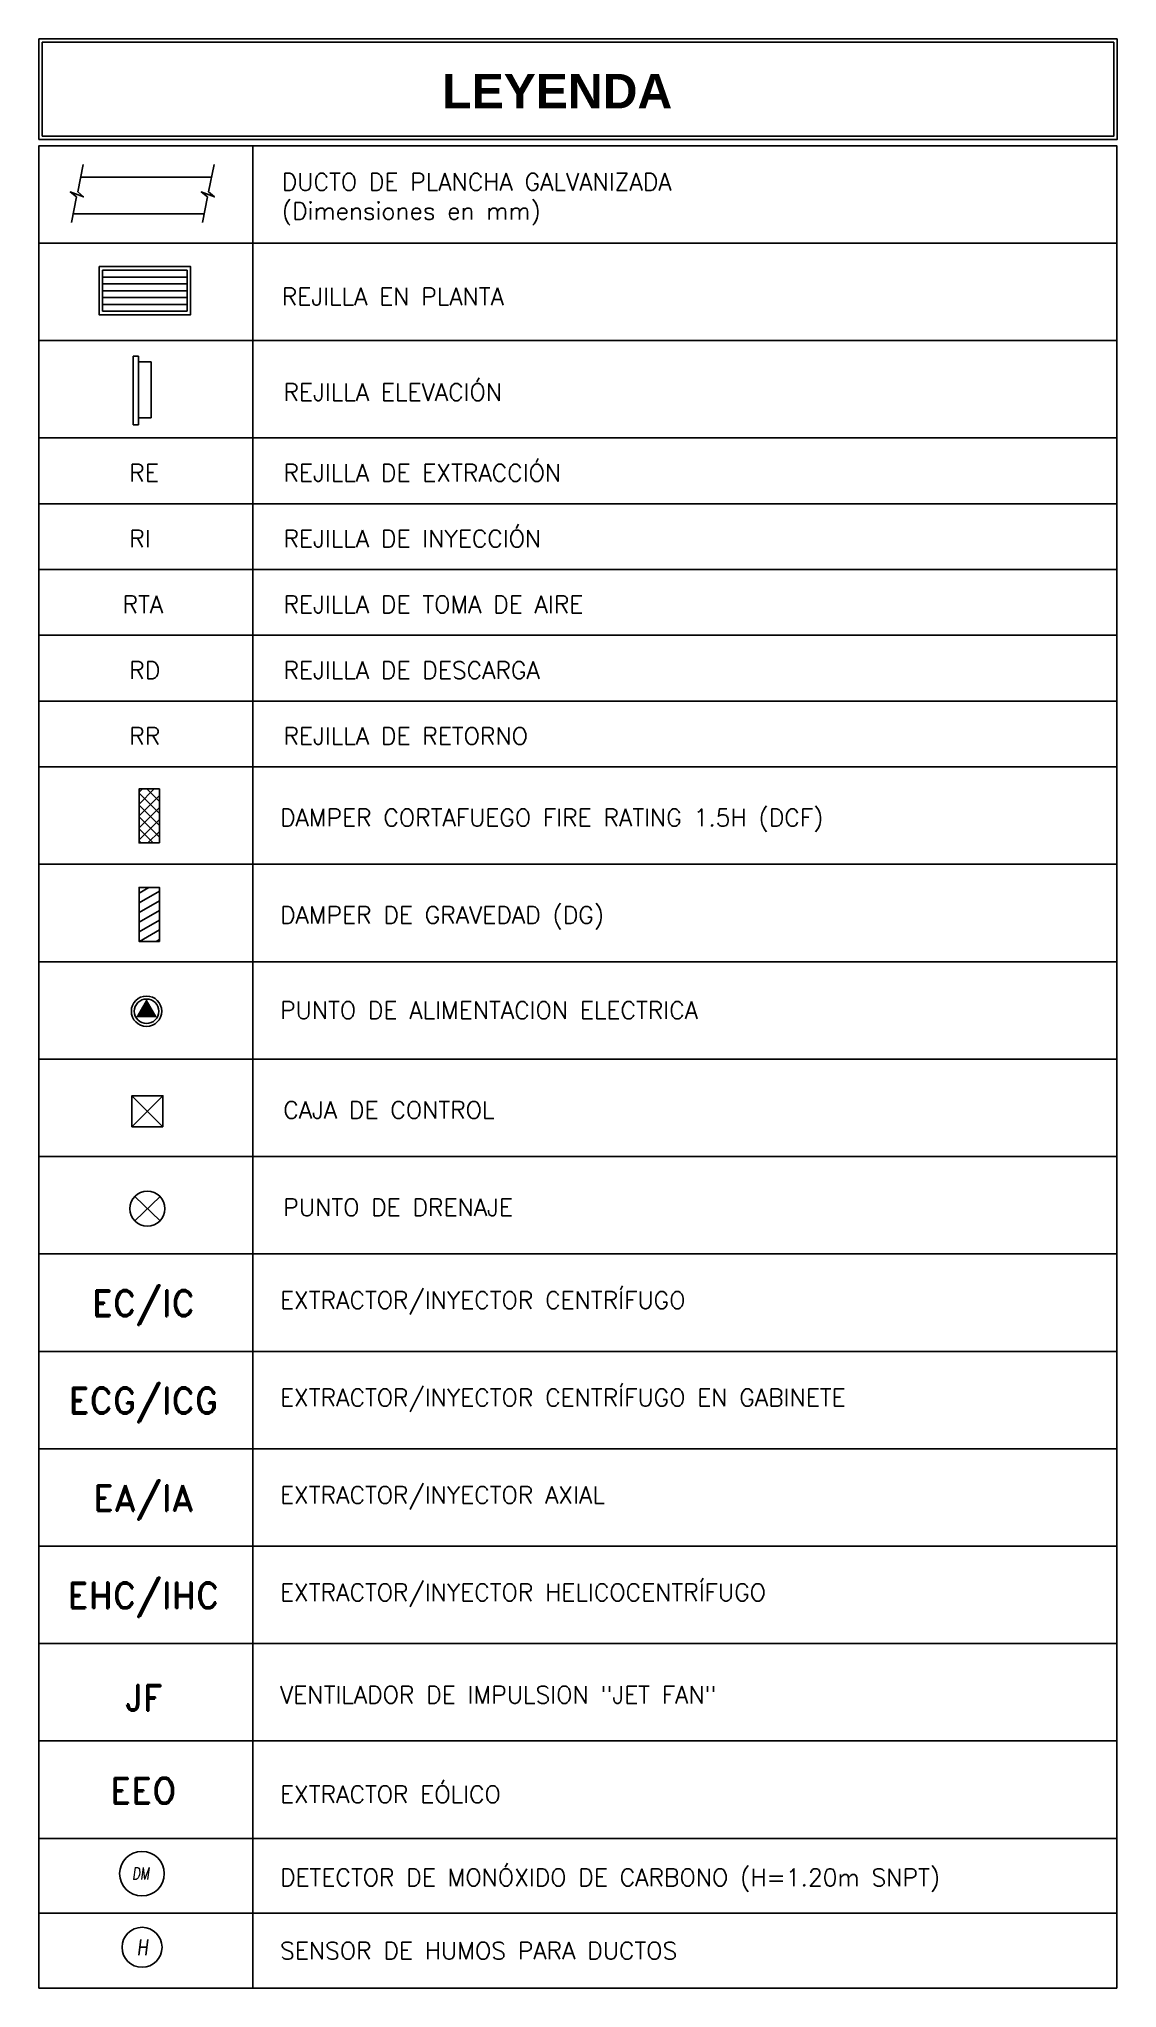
# Model space of a CAD drawing. Header units: millimetres. Extents: x 226473.3 to 226526.2, y 8187907.9 to 8187996.4.
# Drawn here: x 226516.18 to 226524.31, y 8187931.1 to 8187945.81 of the extents above; entities that cross this region are included whole.
import ezdxf
from ezdxf.enums import TextEntityAlignment as Align

# ---------------------------------------------------------------- set-up
doc = ezdxf.new("R2010")
doc.units = ezdxf.units.MM
for name, color, linetype in [('L-03_EQUIP-ACCES', 160, 'Continuous'), ('L-04_EQ-MED-CONT', 191, 'Continuous'), ('L-06_EQ-FIN-CONT', 141, 'Continuous'), ('L4 Linea mediana', 191, 'Continuous'), ('L6 Linea fina', 141, 'Continuous'), ('TX-01_PRIMA', 12, 'Continuous'), ('TX-03_PRINC', 150, 'Continuous')]:
    doc.layers.add(name, color=color, linetype=linetype)
doc.styles.add('50-NOTAS', font='romans.shx', dxfattribs={"height": 0.1})
doc.styles.add('50-SUBTITULO', font='romand.shx', dxfattribs={"height": 0.15})
doc.styles.add('50-TITULO', font='arialbd.ttf', dxfattribs={"height": 0.2})
doc.styles.add('JNV ING', font='romans.shx', dxfattribs={"width": 0.75, "oblique": 8, "height": 0.15})

msp = doc.modelspace()

# ---------------------------------------------------------------- texts
at = {"layer": 'TX-01_PRIMA', "style": '50-NOTAS'}
for s, p in [('DUCTO DE PLANCHA GALVANIZADA', (226518.0108, 8187944.6635)), ('(Dimensiones en mm)', (226518.0108, 8187944.4445)), ('REJILLA EN PLANTA', (226518.0108, 8187943.7987)), ('REJILLA ELEVACIÓN', (226518.0242, 8187943.0775)), ('RE', (226516.8603, 8187942.4688)), ('REJILLA DE EXTRACCIÓN', (226518.0242, 8187942.4688)), ('REJILLA DE INYECCIÓN', (226518.0242, 8187941.9724)), ('RI', (226516.8603, 8187941.9724)), ('RTA', (226516.8099, 8187941.476)), ('REJILLA DE TOMA DE AIRE', (226518.0242, 8187941.476)), ('RD', (226516.8603, 8187940.9796)), ('REJILLA DE DESCARGA', (226518.0242, 8187940.9796)), ('RR', (226516.8603, 8187940.4831)), ('REJILLA DE RETORNO', (226518.0242, 8187940.4831)), ('DAMPER CORTAFUEGO FIRE RATING 1.5H (DCF)', (226517.9979, 8187939.8674)), ('DAMPER DE GRAVEDAD (DG)', (226517.9979, 8187939.1324)), ('PUNTO DE ALIMENTACION ELECTRICA', (226517.9979, 8187938.4139)), ('CAJA DE CONTROL', (226518.0225, 8187937.6615)), ('PUNTO DE DRENAJE', (226518.0225, 8187936.9266)), ('EXTRACTOR/INYECTOR CENTRÍFUGO', (226517.9979, 8187936.2264)), ('EXTRACTOR/INYECTOR CENTRÍFUGO EN GABINETE', (226517.9979, 8187935.4915)), ('EXTRACTOR/INYECTOR AXIAL', (226517.9979, 8187934.7565)), ('EXTRACTOR/INYECTOR HELICOCENTRÍFUGO', (226517.9979, 8187934.0216)), ('VENTILADOR DE IMPULSION "JET FAN"', (226517.9979, 8187933.2493)), ('EXTRACTOR EÓLICO', (226517.9979, 8187932.4981)), ('DETECTOR DE MONÓXIDO DE CARBONO (H=1.20m SNPT) ', (226517.9979, 8187931.8713)), ('SENSOR DE HUMOS PARA DUCTOS', (226517.9979, 8187931.3181))]:
    msp.add_text(s, height=0.13, dxfattribs=at).set_placement(p)
at = {"layer": 'TX-01_PRIMA', "style": '50-SUBTITULO'}
for s, p in [('EC/IC', (226516.9661, 8187936.2688)), ('ECG/ICG', (226516.9661, 8187935.5339)), ('EA/IA', (226516.9661, 8187934.7989)), ('EHC/IHC', (226516.9661, 8187934.064)), ('JF', (226516.9661, 8187933.2917)), ('EEO', (226516.9661, 8187932.5907))]:
    msp.add_text(s, height=0.195, dxfattribs=at).set_placement(p, align=Align.MIDDLE_CENTER)
at = {"layer": 'TX-01_PRIMA', "ltscale": 1.5, "insert": (226516.8793, 8187932.0105), "char_height": 0.09, "attachment_point": 1, "style": 'JNV ING'}
msp.add_mtext_dynamic_manual_height_columns('DM', width=0.780677, gutter_width=0.75, heights=[0], dxfattribs=at)
at = {"layer": 'TX-03_PRINC', "style": '50-TITULO'}
msp.add_text('LEYENDA', height=0.26, dxfattribs=at).set_placement((226520.0893, 8187945.4137), align=Align.MIDDLE_CENTER)

# ---------------------------------------------------------------- blocks, each defined once
blk = doc.blocks.new('PTO_AAEE_UC12')
at = {"layer": 'L-04_EQ-MED-CONT', "ltscale": 1.5}
blk.add_circle((-0.686, 0.089), 0.0833, dxfattribs=at)
at = {"layer": 'L-06_EQ-FIN-CONT', "ltscale": 1.5}
blk.add_circle((-0.686, 0.089), 0.0671, dxfattribs=at)
blk.add_solid([(-0.628, 0.056), (-0.744, 0.056), (-0.628, 0.056), (-0.686, 0.156)], dxfattribs=at)
blk = doc.blocks.new('A$C6E4D000F')
at = {"layer": 'L-06_EQ-FIN-CONT'}
blk.add_circle((0.115, 0.115), 0.115, dxfattribs=at)
at = {"layer": 'TX-01_PRIMA', "ltscale": 1.5, "insert": (0.084, 0.069), "char_height": 0.09, "attachment_point": 7, "style": 'JNV ING'}
blk.add_mtext_dynamic_manual_height_columns('H', width=0.78068, gutter_width=0.75, heights=[0], dxfattribs=at)
blk = doc.blocks.new('PTO DRENAJE')
at = {"layer": 'L4 Linea mediana', "ltscale": 1.5}
for p, q in [((-0.6257, 0.0315), (-0.7461, 0.1467)), ((-0.7461, 0.0315), (-0.6257, 0.1467))]:
    blk.add_line(p, q, dxfattribs=at)
blk.add_circle((-0.6859, 0.0891), 0.0833, dxfattribs=at)

# ---------------------------------------------------------------- hatches: boundary and pattern name
at = {"layer": 'L4 Linea mediana', "ltscale": 0.5}
h = msp.add_hatch(dxfattribs=at)
h.set_pattern_fill('ANSI37', color=256, scale=0.02, angle=-180)
h.set_pattern_definition([(225, (231113.25061, 8187406.10984), (0.0449012806, -0.0449012806), []), (315, (231113.25061, 8187406.10984), (0.0449012806, 0.0449012806), [])])
h.paths.add_polyline_path([(226517.088, 8187939.7419), (226517.088, 8187940.1488), (226516.9347, 8187940.1488), (226516.9347, 8187939.7419)])
h = msp.add_hatch(dxfattribs=at)
h.set_pattern_fill('ANSI31', color=256, scale=0.02, angle=345)
h.set_pattern_definition([(30, (220593.55221, 8186748.09093), (-0.03175, 0.05499261314), [])])
h.paths.add_polyline_path([(226517.088, 8187938.9983), (226517.088, 8187939.4052), (226516.9347, 8187939.4052), (226516.9347, 8187938.9983)])

# ---------------------------------------------------------------- linework, layer by layer
at = {"layer": 'L-03_EQUIP-ACCES'}
for p, q in [((226516.4937, 8187944.7656), (226517.4817, 8187944.7656)), ((226516.4368, 8187944.4874), (226517.4249, 8187944.4874)), ((226516.8888, 8187942.8953), (226516.8888, 8187943.415)), ((226516.929, 8187943.415), (226516.8888, 8187943.415)), ((226516.929, 8187942.8953), (226516.929, 8187943.415)), ((226516.929, 8187942.8953), (226516.8888, 8187942.8953))]:
    msp.add_line(p, q, dxfattribs=at)
at = {"layer": 'L-04_EQ-MED-CONT'}
for p, q in [((226516.929, 8187943.3705), (226517.0257, 8187943.3705)), ((226517.0257, 8187942.9484), (226517.0257, 8187943.3705)), ((226516.929, 8187942.9484), (226517.0257, 8187942.9484))]:
    msp.add_line(p, q, dxfattribs=at)
for points in [[(226516.6321, 8187944.0895), (226517.3228, 8187944.0895), (226517.3228, 8187943.7269), (226516.6321, 8187943.7269)], [(226516.6588, 8187944.0628), (226517.2961, 8187944.0628), (226517.2961, 8187943.7536), (226516.6588, 8187943.7536)]]:
    msp.add_lwpolyline(points, close=True, dxfattribs=at)
at = {"layer": 'L-06_EQ-FIN-CONT'}
for p, q in [((226517.7914, 8187945.0019), (226517.7914, 8187931.1016)), ((226516.6588, 8187944.0108), (226517.2961, 8187944.0108)), ((226516.6588, 8187943.9588), (226517.2961, 8187943.9588)), ((226516.6588, 8187943.9068), (226517.2961, 8187943.9068)), ((226516.6588, 8187943.8562), (226517.2961, 8187943.8562)), ((226516.6588, 8187943.8042), (226517.2961, 8187943.8042))]:
    msp.add_line(p, q, dxfattribs=at)
for points in [[(226516.1789, 8187945.0481), (226524.3131, 8187945.0481), (226524.3131, 8187945.8072), (226516.1789, 8187945.8072)], [(226516.2039, 8187945.0731), (226524.2881, 8187945.0731), (226524.2881, 8187945.7822), (226516.2039, 8187945.7822)], [(226516.1789, 8187944.267), (226524.3105, 8187944.267), (226524.3105, 8187945.0019), (226516.1789, 8187945.0019)], [(226516.1789, 8187943.5321), (226524.3105, 8187943.5321), (226524.3105, 8187944.267), (226516.1789, 8187944.267)], [(226516.1789, 8187942.7971), (226524.3105, 8187942.7971), (226524.3105, 8187943.5321), (226516.1789, 8187943.5321)], [(226516.1789, 8187939.5801), (226524.3105, 8187939.5801), (226524.3105, 8187940.315), (226516.1789, 8187940.315)], [(226516.1789, 8187938.8451), (226524.3105, 8187938.8451), (226524.3105, 8187939.5801), (226516.1789, 8187939.5801)], [(226516.1789, 8187938.1102), (226524.3105, 8187938.1102), (226524.3105, 8187938.8451), (226516.1789, 8187938.8451)], [(226516.1789, 8187937.3753), (226524.3105, 8187937.3753), (226524.3105, 8187938.1102), (226516.1789, 8187938.1102)], [(226516.1789, 8187936.6403), (226524.3105, 8187936.6403), (226524.3105, 8187937.3753), (226516.1789, 8187937.3753)], [(226516.1789, 8187935.9054), (226524.3105, 8187935.9054), (226524.3105, 8187936.6403), (226516.1789, 8187936.6403)], [(226516.1789, 8187935.1704), (226524.3105, 8187935.1704), (226524.3105, 8187935.9054), (226516.1789, 8187935.9054)], [(226516.1789, 8187934.4355), (226524.3105, 8187934.4355), (226524.3105, 8187935.1704), (226516.1789, 8187935.1704)], [(226516.1789, 8187933.7006), (226524.3105, 8187933.7006), (226524.3105, 8187934.4355), (226516.1789, 8187934.4355)], [(226516.1789, 8187932.9656), (226524.3105, 8187932.9656), (226524.3105, 8187933.7006), (226516.1789, 8187933.7006)], [(226516.1789, 8187932.2307), (226524.3105, 8187932.2307), (226524.3105, 8187932.9656), (226516.1789, 8187932.9656)], [(226516.1789, 8187931.6661), (226524.3105, 8187931.6661), (226524.3105, 8187932.2307), (226516.1789, 8187932.2307)], [(226516.1789, 8187931.1016), (226524.3105, 8187931.1016), (226524.3105, 8187931.6661), (226516.1789, 8187931.6661)]]:
    msp.add_lwpolyline(points, close=True, dxfattribs=at)
for points in [[(226516.5131, 8187944.8609), (226516.4709, 8187944.6541), (226516.5144, 8187944.6155), (226516.4152, 8187944.6537), (226516.463, 8187944.6153), (226516.4236, 8187944.4228)], [(226517.5012, 8187944.8609), (226517.4589, 8187944.6541), (226517.5025, 8187944.6155), (226517.4032, 8187944.6537), (226517.451, 8187944.6153), (226517.4117, 8187944.4228)]]:
    msp.add_lwpolyline(points, dxfattribs=at)
msp.add_circle((226516.9558, 8187931.9645), 0.1684, dxfattribs=at)
at = {"layer": 'L4 Linea mediana'}
for p, q in [((226516.8802, 8187937.5994), (226517.1142, 8187937.8334)), ((226517.1142, 8187937.5994), (226516.8802, 8187937.8334))]:
    msp.add_line(p, q, dxfattribs=at)
at = {"layer": 'L4 Linea mediana', "ltscale": 0.5}
for points in [[(226517.088, 8187939.7419), (226517.088, 8187940.1488), (226516.9347, 8187940.1488), (226516.9347, 8187939.7419)], [(226517.088, 8187938.9983), (226517.088, 8187939.4052), (226516.9347, 8187939.4052), (226516.9347, 8187938.9983)]]:
    msp.add_lwpolyline(points, close=True, dxfattribs=at)
at = {"layer": 'L4 Linea mediana'}
msp.add_lwpolyline([(226517.1142, 8187937.5994), (226517.1142, 8187937.8334), (226516.8802, 8187937.8334), (226516.8802, 8187937.5994)], close=True, dxfattribs=at)
at = {"layer": 'L6 Linea fina'}
for points in [[(226516.1789, 8187942.7971), (226524.3105, 8187942.7971), (226524.3105, 8187942.3007), (226516.1789, 8187942.3007)], [(226516.1789, 8187942.3007), (226524.3105, 8187942.3007), (226524.3105, 8187941.8043), (226516.1789, 8187941.8043)], [(226516.1789, 8187941.8043), (226524.3105, 8187941.8043), (226524.3105, 8187941.3079), (226516.1789, 8187941.3079)], [(226516.1789, 8187941.3079), (226524.3105, 8187941.3079), (226524.3105, 8187940.8114), (226516.1789, 8187940.8114)], [(226516.1789, 8187940.8114), (226524.3105, 8187940.8114), (226524.3105, 8187940.315), (226516.1789, 8187940.315)]]:
    msp.add_lwpolyline(points, close=True, dxfattribs=at)

# ---------------------------------------------------------------- block references
at = {"layer": 'L-03_EQUIP-ACCES', "xscale": 1.375, "yscale": 1.375, "zscale": 1.375}
msp.add_blockref('PTO_AAEE_UC12', (226517.9337, 8187938.349, -1.5648), dxfattribs=at)
at = {"layer": 'L6 Linea fina', "xscale": 1.584, "yscale": 1.584, "zscale": 1.584, "rotation": 180}
msp.add_blockref('PTO DRENAJE', (226515.9103, 8187937.1229), dxfattribs=at)
at = {"layer": 'TX-03_PRINC', "xscale": 1.3125, "yscale": 1.3125, "zscale": 1.3125}
msp.add_blockref('A$C6E4D000F', (226516.8058, 8187931.2578), dxfattribs=at)

msp.set_redraw_order([(e.dxf.handle, doc.entitydb.next_handle()) for e in msp.query("TEXT MTEXT ATTDEF DIMENSION ARC_DIMENSION")])  # texts and dimensions are drawn at this point

doc.saveas('drawing.dxf')
